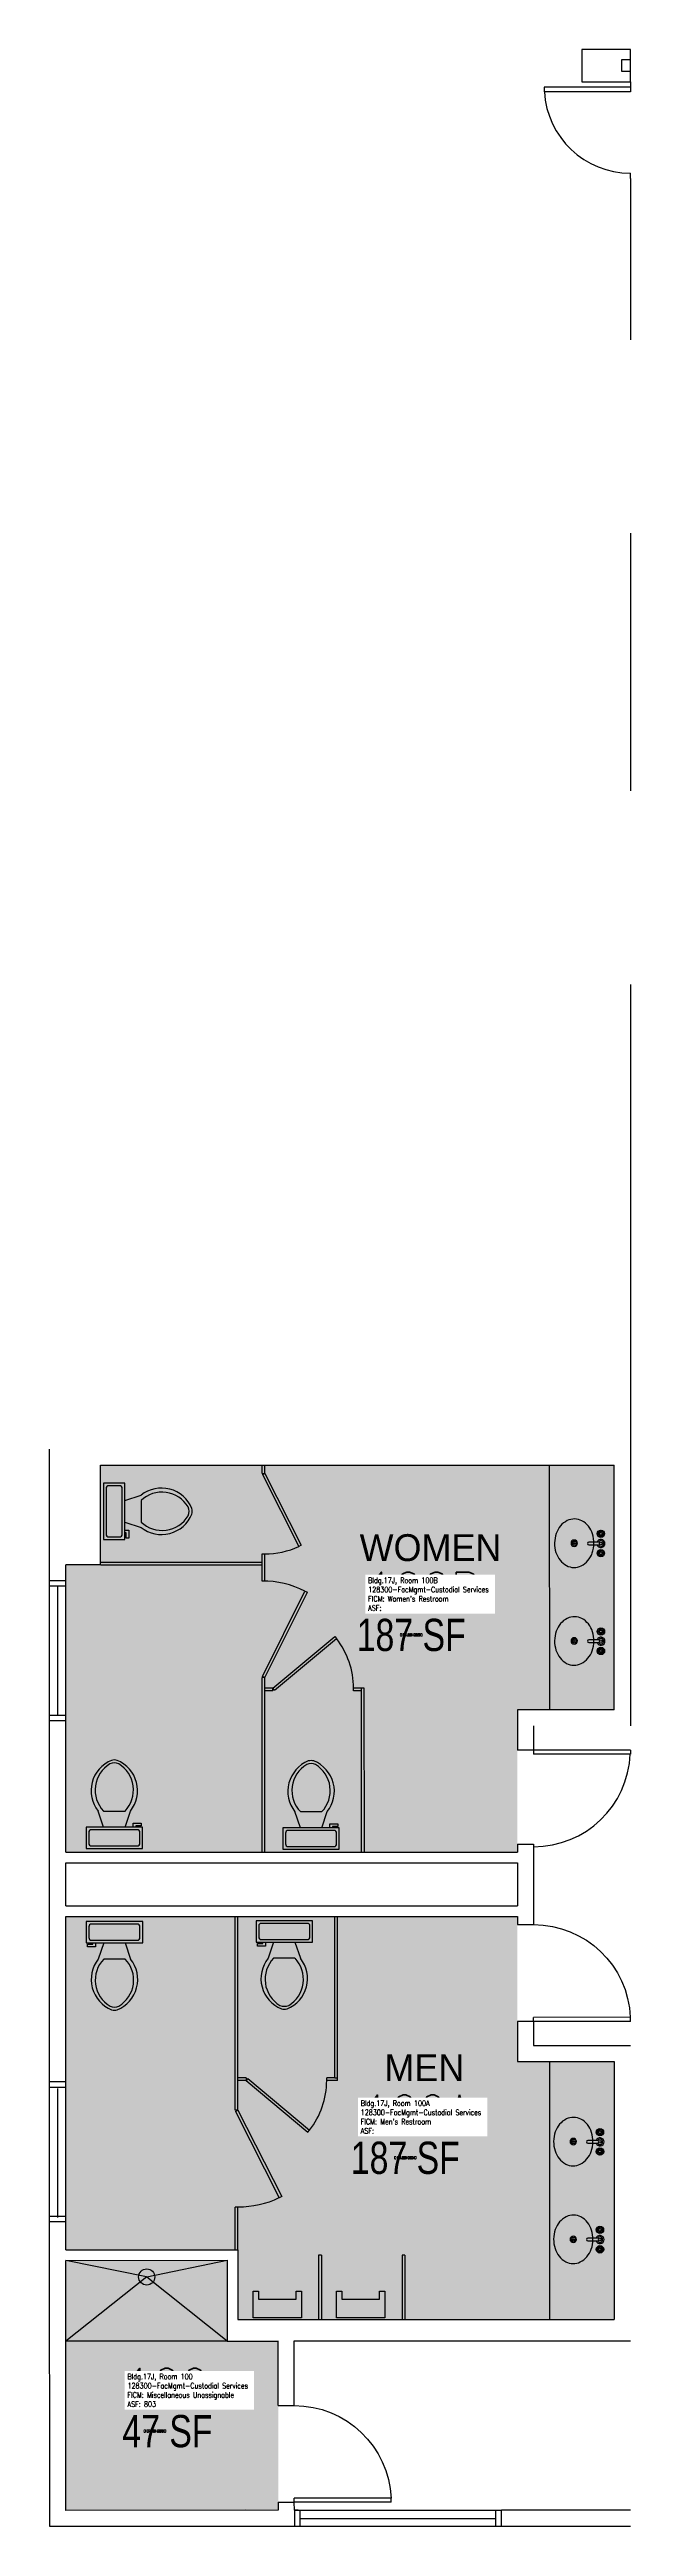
# Model space of a CAD drawing. Header units: inches. Extents: x -216 to 642, y -298 to 996.
# Drawn here: x -216 to 0, y -298 to 624 of the extents above; entities that cross this region are included whole.
import ezdxf
from ezdxf.enums import TextEntityAlignment as Align

# ---------------------------------------------------------------- set-up
doc = ezdxf.new("R2010")
doc.units = ezdxf.units.IN
doc.header["$LTSCALE"] = 50
doc.header["$MEASUREMENT"] = 0
doc.layers.get('0').update_dxf_attribs({"linetype": 'CONTINUOUS'})
for name, color, linetype in [('A-DOOR', 2, 'CONTINUOUS'), ('A-FLOR', 3, 'CONTINUOUS'), ('A-GLAZ', 1, 'CONTINUOUS'), ('A-GLAZ-SILL', 2, 'CONTINUOUS'), ('A-IDEN-RNUM', 7, 'CONTINUOUS'), ('A-IDEN-SNUM', 4, 'CONTINUOUS'), ('A-IDEN-TEXT', 4, 'CONTINUOUS'), ('A-IDEN-VNUM', 4, 'CONTINUOUS'), ('A-WALL', 5, 'CONTINUOUS'), ('AREA-TEXT', 3, 'CONTINUOUS'), ('Rooms-Category-Color', 7, 'CONTINUOUS'), ('Rooms-College-Color', 7, 'CONTINUOUS'), ('Rooms-Department-Color', 7, 'CONTINUOUS'), ('Rooms-Division-Color', 7, 'CONTINUOUS'), ('Rooms-Information', 7, 'CONTINUOUS')]:
    doc.layers.add(name, color=color, linetype=linetype)
doc.styles.add('AREA', font='arial.ttf', dxfattribs={"width": 0.75, "height": 24})
doc.styles.add('ROOMSNUMBER', font='txt.shx', dxfattribs={"height": 0.03})
doc.styles.add('ROOMVNUMBER', font='simplex.shx', dxfattribs={"width": 0.85})

# ---------------------------------------------------------------- blocks, each defined once
blk = doc.blocks.new('Toilet - top')
for p, q in [((-10, -8.5), (-8, -8.5)), ((-10, -9.5), (-10, -8.5)), ((-8, -8.5), (-8, -8)), ((-7, -8), (-7, -9.5)), ((-4, -8), (-6, -14)), ((4, -8), (6, -14)), ((9.5, -6), (9.5, -2)), ((-7, -9.5), (-10, -9.5)), ((4, -14), (-4, -14))]:
    blk.add_line(p, q)
blk.add_lwpolyline([(10.5, -8), (10.5, 0), (-10.5, 0), (-10.5, -8)], close=True)
for points in [[(-9.5, -2), (-9.5, -6)], [(8.5, -1), (-8.5, -1)], [(-8.5, -7), (8.5, -7)]]:
    blk.add_lwpolyline(points)
for centre, radius, start, end in [((-8.62, -1.88), 0.884, 81.8699, 188.1301), ((-8.62, -6.12), 0.884, 171.8699, 278.1301), ((8.62, -1.88), 0.884, 351.8699, 98.1301), ((8.62, -6.12), 0.884, 261.8699, 8.1301), ((3.52, -21.58), 12.17, 141.46911, 247.97143), ((4.2, -21.82), 11.33, 136.36773, 238.94682), ((-3.52, -21.58), 12.17, 292.02843, 38.53071), ((-4.2, -21.82), 11.33, 301.05301, 43.63209), ((0, -27.88), 4, 245.73182, 294.26817), ((0, -29), 4, 254.86053, 285.13947)]:
    blk.add_arc(centre, radius, start, end)
blk = doc.blocks.new('DR-36')
for p, q in [((0, 36), (0, 0)), ((0, 36), (1.5, 36)), ((1.5, 36), (1.5, 0)), ((0, 0), (1.5, 0))]:
    blk.add_line(p, q)
blk.add_arc((0, 0), 36, 0, 87.61406)
blk = doc.blocks.new('Faucet - Bathroom top')
for p, q in [((-4.107, 0.125), (-4.375, 0.125)), ((-3.75, 0.4788), (-3.75, 0.75)), ((-3.5, 0.482), (-3.5, 0.75)), ((-3.1461, 0.125), (-2.875, 0.125)), ((3.143, 0.125), (2.875, 0.125)), ((3.5, 0.4788), (3.5, 0.75)), ((3.75, 0.482), (3.75, 0.75)), ((4.1039, 0.125), (4.375, 0.125)), ((-4.1039, -0.125), (-4.375, -0.125)), ((-3.75, -0.4821), (-3.75, -0.75)), ((-3.5, -0.4789), (-3.5, -0.75)), ((-3.143, -0.125), (-2.875, -0.125)), ((-0.5, -0.8639), (-0.5, -4.5)), ((0.5, -4.5), (0.5, -0.8631)), ((3.1461, -0.125), (2.875, -0.125)), ((3.5, -0.4821), (3.5, -0.75)), ((3.75, -0.4789), (3.75, -0.75)), ((4.107, -0.125), (4.375, -0.125))]:
    blk.add_line(p, q)
for centre, radius in [((-3.625, 0), 1.375), ((-4.625, 0), 0.2795), ((-3.625, 0), 0.5), ((-3.625, 1), 0.2795), ((-2.625, 0), 0.2795), ((0, 0), 0.5), ((3.625, 0), 1.375), ((2.625, 0), 0.2795), ((3.625, 0), 0.5), ((3.625, 1), 0.2795), ((4.625, 0), 0.2795), ((-3.625, -1), 0.2795), ((3.625, -1), 0.2795)]:
    blk.add_circle(centre, radius)
for centre, radius, start, end in [((-3.625, 0), 1, 105.2407, 164.2093), ((-3.625, 0), 1, 16.44125, 74.07887), ((0, 0), 1.5, 289.6514, 250.3603), ((0, 0), 1, 300.3431, 239.7554), ((3.625, 0), 1, 106.12, 164.0884), ((3.625, 0), 1, 16.23422, 73.90469), ((-3.625, 0), 1, 196.2342, 253.9047), ((-3.625, 0), 1, 286.12, 344.0884), ((0, -4.5), 0.5, 180, 0), ((3.625, 0), 1, 196.4413, 254.0789), ((3.625, 0), 1, 285.2407, 344.2093)]:
    blk.add_arc(centre, radius, start, end)

msp = doc.modelspace()

# ---------------------------------------------------------------- hatches: boundary and pattern name
at = {"layer": 'Rooms-Category-Color', "true_color": 0xadadad}
for points in [[(-6, 6), (-6.01, 97), (-197.01, 96.98), (-197.01, 59.97), (-210.01, 59.97), (-210, -47.02), (-42, -47), (-42, 6)], [(-5.99, -125), (-5.98, -221), (-145.98, -221.01), (-145.93, -195.01), (-209.98, -195.02), (-209.99, -71.02), (-41.99, -71), (-41.99, -125)], [(-130.97, -292.01), (-130.98, -229.01), (-149.98, -229.01), (-150.01, -198.95), (-209.98, -198.96), (-209.97, -292.02)]]:
    msp.add_hatch(color=253, dxfattribs=at).paths.add_polyline_path(points)
at = {"layer": 'Rooms-College-Color', "true_color": 0xadadad}
for points in [[(-6, 6), (-6.01, 97), (-197.01, 96.98), (-197.01, 59.97), (-210.01, 59.97), (-210, -47.02), (-42, -47), (-42, 6)], [(-5.99, -125), (-5.98, -221), (-145.98, -221.01), (-145.93, -195.01), (-209.98, -195.02), (-209.99, -71.02), (-41.99, -71), (-41.99, -125)]]:
    msp.add_hatch(color=253, dxfattribs=at).paths.add_polyline_path(points)
at = {"layer": 'Rooms-College-Color', "true_color": 0xe3c5e1}
msp.add_hatch(color=254, dxfattribs=at).paths.add_polyline_path([(-130.97, -292.01), (-130.98, -229.01), (-149.98, -229.01), (-150.01, -198.95), (-209.98, -198.96), (-209.97, -292.02)])
at = {"layer": 'Rooms-Department-Color', "true_color": 0xacacac}
for points in [[(-6, 6), (-6.01, 97), (-197.01, 96.98), (-197.01, 59.97), (-210.01, 59.97), (-210, -47.02), (-42, -47), (-42, 6)], [(-5.99, -125), (-5.98, -221), (-145.98, -221.01), (-145.93, -195.01), (-209.98, -195.02), (-209.99, -71.02), (-41.99, -71), (-41.99, -125)], [(-130.97, -292.01), (-130.98, -229.01), (-149.98, -229.01), (-150.01, -198.95), (-209.98, -198.96), (-209.97, -292.02)]]:
    msp.add_hatch(color=253, dxfattribs=at).paths.add_polyline_path(points)
at = {"layer": 'Rooms-Division-Color', "true_color": 0xadadad}
for points in [[(-6, 6), (-6.01, 97), (-197.01, 96.98), (-197.01, 59.97), (-210.01, 59.97), (-210, -47.02), (-42, -47), (-42, 6)], [(-5.99, -125), (-5.98, -221), (-145.98, -221.01), (-145.93, -195.01), (-209.98, -195.02), (-209.99, -71.02), (-41.99, -71), (-41.99, -125)], [(-130.97, -292.01), (-130.98, -229.01), (-149.98, -229.01), (-150.01, -198.95), (-209.98, -198.96), (-209.97, -292.02)]]:
    msp.add_hatch(color=253, dxfattribs=at).paths.add_polyline_path(points)

# ---------------------------------------------------------------- linework, layer by layer
at = {"layer": 'A-DOOR', "linetype": 'Continuous'}
for p, q in [((-32, 610), (-32, 608.25)), ((0, 610), (-32, 610)), ((0, 610), (0, 608.25)), ((0, 608.25), (-32, 608.25))]:
    msp.add_line(p, q, dxfattribs=at)
msp.add_arc((0, 610), 32, 183.13024, 270, dxfattribs=at)
at = {"layer": 'A-FLOR'}
for p, q in [((0, 624), (-18, 624)), ((-18, 624), (-18, 612)), ((-3.21, 620.23), (0, 620.23)), ((-3.21, 615.77), (-3.21, 620.23)), ((-18, 612), (0, 612)), ((0, 615.77), (-3.21, 615.77)), ((-30, 6), (-30.01, 97)), ((-21.67, 67.98), (-20.07, 67.98)), ((-20.87, 67.18), (-20.87, 68.78)), ((-21.67, 31.6), (-20.07, 31.6)), ((-20.87, 30.8), (-20.87, 32.4)), ((-29.93, -221), (-29.94, -125)), ((-22.02, -154.76), (-20.42, -154.76)), ((-21.22, -155.56), (-21.22, -153.96)), ((-22.02, -191.14), (-20.42, -191.14)), ((-21.22, -191.94), (-21.22, -190.34)), ((-179.95, -205.15), (-209.98, -199.02)), ((-179.88, -205.15), (-149.98, -198.95)), ((-179.88, -205.15), (-209.98, -229.02)), ((-179.88, -205.15), (-149.98, -228.95)), ((-149.98, -229.01), (-209.98, -229.02))]:
    msp.add_line(p, q, dxfattribs=at)
for points in [[(-122.33, -220.37), (-140.33, -220.37), (-140.33, -210.37), (-138.33, -210.37), (-138.33, -213.37), (-124.33, -213.37), (-124.33, -210.37), (-122.33, -210.37)], [(-91.28, -220.37), (-109.28, -220.37), (-109.28, -210.37), (-107.28, -210.37), (-107.28, -213.37), (-93.28, -213.37), (-93.28, -210.37), (-91.28, -210.37)]]:
    msp.add_lwpolyline(points, close=True, dxfattribs=at)
msp.add_circle((-179.88, -205.15), 3, dxfattribs=at)
at = {"layer": 'A-FLOR', "linetype": 'Continuous'}
for centre, major_axis, start_param, end_param in [((-18.93, 68.57), (-2.06, 8.92), 0.648687, 1.005982), ((-20.1, 69.55), (-1.72, 7.44), 0.231494, 0.648687), ((-20.83, 71.03), (-1.34, 5.83), -0.240786, 0.231494), ((-20.83, 71.03), (-1.34, 5.83), -0.713066, -0.240786), ((-21.6, 69.57), (-1.72, 7.44), -1.130259, -0.713066), ((-22.79, 68.63), (-2.06, 8.92), -1.487554, -1.130259), ((-17.09, 67.93), (10.82, 2.5), 2.900806, 3.224835), ((-17.09, 67.93), (-2.5, 10.82), 1.005982, 1.33001), ((-24.65, 68.03), (-2.5, 10.82), 4.147575, 4.471603), ((-24.65, 68.03), (-2.5, 10.82), 4.471603, 4.795631), ((-18.95, 67.33), (8.92, 2.06), 3.224835, 3.58213), ((-20.14, 66.39), (-1.72, 7.44), 2.011333, 2.428527), ((-20.91, 64.93), (-1.34, 5.83), 2.428527, 2.900806), ((-20.91, 64.93), (-1.34, 5.83), 2.900806, 3.373086), ((-21.64, 66.41), (-1.72, 7.44), 3.373086, 3.79028), ((-22.81, 67.38), (-2.06, 8.92), 3.79028, 4.147575), ((-18.93, 32.2), (-2.06, 8.92), 0.648687, 1.005982), ((-20.09, 33.17), (-1.72, 7.44), 0.231494, 0.648687), ((-20.82, 34.65), (-1.34, 5.83), -0.240786, 0.231494), ((-20.82, 34.65), (-1.34, 5.83), -0.713066, -0.240786), ((-21.6, 33.19), (-1.72, 7.44), -1.130259, -0.713066), ((-22.79, 32.25), (-2.06, 8.92), -1.487554, -1.130259), ((-17.08, 31.55), (10.82, 2.5), 2.900806, 3.224835), ((-17.08, 31.55), (-2.5, 10.82), 1.005982, 1.33001), ((-18.94, 30.95), (8.92, 2.06), 3.224835, 3.58213), ((-22.8, 31.01), (-2.06, 8.92), 3.79028, 4.147575), ((-24.65, 31.66), (-2.5, 10.82), 4.147575, 4.471603), ((-24.65, 31.66), (-2.5, 10.82), 4.471603, 4.795631), ((-20.14, 30.01), (-1.72, 7.44), 2.011333, 2.428527), ((-20.91, 28.55), (-1.34, 5.83), 2.428527, 2.900806), ((-20.91, 28.55), (-1.34, 5.83), 2.900806, 3.373086), ((-21.64, 30.04), (-1.72, 7.44), 3.373086, 3.79028), ((-20.45, -153.2), (-1.72, 7.44), 0.231494, 0.648687), ((-21.18, -151.71), (-1.34, 5.83), -0.240786, 0.231494), ((-21.18, -151.71), (-1.34, 5.83), -0.713066, -0.240786), ((-21.95, -153.17), (-1.72, 7.44), -1.130259, -0.713066), ((-17.44, -154.82), (10.82, 2.5), 2.900806, 3.224835), ((-17.44, -154.82), (-2.5, 10.82), 1.005982, 1.33001), ((-19.29, -154.17), (-2.06, 8.92), 0.648687, 1.005982), ((-23.14, -154.11), (-2.06, 8.92), -1.487554, -1.130259), ((-25.01, -154.71), (-2.5, 10.82), 4.147575, 4.471603), ((-25.01, -154.71), (-2.5, 10.82), 4.471603, 4.795631), ((-19.3, -155.41), (8.92, 2.06), 3.224835, 3.58213), ((-20.49, -156.35), (-1.72, 7.44), 2.011333, 2.428527), ((-21.27, -157.81), (-1.34, 5.83), 2.428527, 2.900806), ((-21.27, -157.81), (-1.34, 5.83), 2.900806, 3.373086), ((-22, -156.33), (-1.72, 7.44), 3.373086, 3.79028), ((-23.16, -155.36), (-2.06, 8.92), 3.79028, 4.147575), ((-20.45, -189.57), (-1.72, 7.44), 0.231494, 0.648687), ((-21.18, -188.09), (-1.34, 5.83), -0.240786, 0.231494), ((-21.18, -188.09), (-1.34, 5.83), -0.713066, -0.240786), ((-21.95, -189.55), (-1.72, 7.44), -1.130259, -0.713066), ((-17.44, -191.19), (10.82, 2.5), 2.900806, 3.224835), ((-17.44, -191.19), (-2.5, 10.82), 1.005982, 1.33001), ((-19.28, -190.54), (-2.06, 8.92), 0.648687, 1.005982), ((-23.14, -190.49), (-2.06, 8.92), -1.487554, -1.130259), ((-25, -191.09), (-2.5, 10.82), 4.147575, 4.471603), ((-25, -191.09), (-2.5, 10.82), 4.471603, 4.795631), ((-19.3, -191.79), (8.92, 2.06), 3.224835, 3.58213), ((-20.49, -192.73), (-1.72, 7.44), 2.011333, 2.428527), ((-21.26, -194.19), (-1.34, 5.83), 2.428527, 2.900806), ((-21.26, -194.19), (-1.34, 5.83), 2.900806, 3.373086), ((-21.99, -192.71), (-1.72, 7.44), 3.373086, 3.79028), ((-23.16, -191.73), (-2.06, 8.92), 3.79028, 4.147575)]:
    msp.add_ellipse(centre, major_axis=major_axis, ratio=1, start_param=start_param, end_param=end_param, dxfattribs=at)
at = {"layer": 'A-FLOR'}
for centre, major_axis, start_param, end_param in [((-20.87, 67.98), (-0.27, 1.17), -0.226694, 6.056491), ((-20.87, 67.98), (0.78, 0.18), 1.34410242650285, 7.627287733682437), ((-20.87, 31.6), (-0.27, 1.17), -0.226694, 6.056491), ((-20.87, 31.6), (0.78, 0.18), 1.34410242650285, 7.627287733682437), ((-21.22, -154.76), (-0.27, 1.17), -0.226694, 6.056491), ((-21.22, -154.76), (0.78, 0.18), 1.34410242650285, 7.627287733682437), ((-21.22, -191.14), (-0.27, 1.17), -0.226694, 6.056491), ((-21.22, -191.14), (0.78, 0.18), 1.34410242650285, 7.627287733682437)]:
    msp.add_ellipse(centre, major_axis=major_axis, ratio=1, start_param=start_param, end_param=end_param, dxfattribs=at)
at = {"layer": 'A-GLAZ'}
for p, q in [((-213, 3.88), (-213, 51.97)), ((-212.98, -183.02), (-212.99, -134.93)), ((-122.97, -295.01), (-49.97, -295))]:
    msp.add_line(p, q, dxfattribs=at)
at = {"layer": 'A-GLAZ-SILL', "linetype": 'Continuous'}
for p, q in [((0, 612), (0, 610)), ((0, 576), (0, 578))]:
    msp.add_line(p, q, dxfattribs=at)
at = {"layer": 'A-GLAZ-SILL'}
for p, q in [((-216, 1.88), (-216, 53.93)), ((-210, 51.97), (-216, 51.97)), ((-210, 1.88), (-210, 53.97)), ((-210, 3.88), (-216, 3.88)), ((-215.98, -184.66), (-215.99, -132.57)), ((-209.99, -134.57), (-215.99, -134.57)), ((-209.98, -184.66), (-209.99, -132.57)), ((-209.98, -182.66), (-215.98, -182.66)), ((-124.97, -292.01), (-47.97, -292)), ((-122.97, -292.01), (-122.97, -298.01)), ((-49.97, -298), (-49.97, -292)), ((-47.97, -298), (-124.97, -298.01))]:
    msp.add_line(p, q, dxfattribs=at)
at = {"layer": 'A-WALL'}
for p, q in [((0, 612), (0, 624)), ((0, 576), (0, 516)), ((0, 444), (0, 348)), ((0, 276), (0, 70.07)), ((-216, 53.71), (-216.01, 102.98)), ((-197.01, 96.98), (-6.01, 97)), ((-197.01, 59.97), (-197.01, 96.98)), ((-136.95, 93.99), (-136.95, 96.99)), ((-136.95, 93.99), (-135.95, 93.99)), ((-136.85, 93.54), (-135.95, 93.99)), ((-136.85, 93.54), (-123.29, 66.77)), ((-135.95, 93.99), (-135.95, 96.99)), ((-135.95, 93.99), (-122.4, 67.23)), ((-6, 6), (-6.01, 97)), ((-122.4, 67.23), (-123.29, 66.77)), ((0, 70.07), (0, 0)), ((-197.01, 59.97), (-210.01, 59.97)), ((-210, 53.97), (-210.01, 59.97)), ((-196.95, 60.98), (-136.95, 60.99)), ((-196.95, 59.98), (-136.95, 59.99)), ((-136.95, 53.92), (-136.95, 63.99)), ((-136.95, 63.99), (-135.95, 63.99)), ((-135.95, 53.92), (-135.95, 63.99)), ((-210, 53.97), (-216, 53.97)), ((-135.95, 53.92), (-136.95, 53.92)), ((-136.84, 18.43), (-121.02, 50.2)), ((-135.95, 17.99), (-120.13, 49.74)), ((-121.02, 50.19), (-120.13, 49.74)), ((-132.95, 14), (-109.97, 33.29)), ((-132.3, 13.23), (-109.33, 32.52)), ((-109.97, 33.29), (-109.33, 32.52)), ((-136.94, -47), (-136.95, 17.99)), ((-135.95, 17.99), (-136.95, 17.99)), ((-135.95, 17.99), (-136.84, 18.43)), ((-135.94, -47), (-135.95, 17.99)), ((-132.95, 14), (-135.95, 14)), ((-132.95, 13), (-135.95, 13)), ((-132.95, 13), (-132.95, 14)), ((-132.3, 13.23), (-132.95, 14)), ((-98.95, 14), (-102.95, 14)), ((-102.95, 13), (-102.95, 14)), ((-99.95, 13), (-102.95, 13)), ((-99.94, -47), (-99.95, 14)), ((-98.94, -47), (-98.95, 14)), ((-210, 1.88), (-216, 1.88)), ((-215.99, -132.57), (-216, 1.88)), ((-210, -47.02), (-210, 1.88)), ((-6, 6), (-42, 6)), ((-42, 6), (-42, -9)), ((-36, -9), (-42, -9)), ((-36, 0), (-36, -9)), ((-42, -44), (-36, -44)), ((-36, -44), (-35.99, -74)), ((-210, -47.02), (-42, -47)), ((-210, -51.02), (-42, -51)), ((-209.99, -67.02), (-210, -51.02)), ((-209.99, -67.02), (-41.99, -67)), ((-209.99, -71.02), (-41.99, -71)), ((-209.99, -132.57), (-209.99, -71.02)), ((-146.93, -143.07), (-146.94, -71.01)), ((-145.93, -143.07), (-145.94, -71.01)), ((-109.94, -131.01), (-109.94, -71.01)), ((-108.94, -132.01), (-108.94, -71.01)), ((-41.99, -74), (-35.99, -74)), ((-35.99, -110), (-41.99, -110)), ((-35.99, -110), (-35.99, -119)), ((-35.99, -119), (0.01, -119)), ((-23.99, -125), (-5.99, -125)), ((-209.99, -132.57), (-215.99, -132.57)), ((-142.94, -131), (-145.94, -131)), ((-145.94, -132), (-145.94, -131)), ((-142.94, -132), (-145.94, -132)), ((-144.94, -132), (-145.94, -132)), ((-142.94, -131), (-142.94, -132)), ((-142.29, -131.23), (-142.94, -132)), ((-142.94, -132), (-119.95, -151.28)), ((-142.29, -131.23), (-119.32, -150.5)), ((-109.94, -131.01), (-112.94, -131.01)), ((-112.94, -132.01), (-112.94, -131.01)), ((-108.94, -132.01), (-112.94, -132.01)), ((-109.94, -131.01), (-108.94, -131.01)), ((-145.93, -143.07), (-146.93, -143.07)), ((-146.83, -143.53), (-145.93, -143.07)), ((-146.83, -143.53), (-130.56, -175.64)), ((-145.93, -143.07), (-129.67, -175.19)), ((-119.95, -151.28), (-119.31, -150.51)), ((-146.93, -195.02), (-146.93, -179.11)), ((-145.93, -179.11), (-146.93, -179.11)), ((-145.93, -195.02), (-145.93, -179.07)), ((-129.67, -175.19), (-130.56, -175.64)), ((-215.97, -298.02), (-215.98, -184.62)), ((-209.98, -184.66), (-215.98, -184.66)), ((-209.98, -195.02), (-209.98, -184.62)), ((-209.98, -195.02), (-145.98, -195.01)), ((-209.98, -199.02), (-149.98, -198.95)), ((-149.98, -198.95), (-149.98, -228.95)), ((-145.98, -195.01), (-145.98, -221.01)), ((-115.93, -197.02), (-115.93, -221.02)), ((-114.93, -197.02), (-115.93, -197.02)), ((-114.93, -197.02), (-114.93, -221.02)), ((-84.93, -197.02), (-84.93, -221.02)), ((-83.93, -197.02), (-84.93, -197.02)), ((-83.93, -197.02), (-83.93, -221.02)), ((-145.98, -221.01), (-5.98, -221)), ((-149.98, -229.01), (-130.98, -229.01)), ((-130.98, -253.01), (-130.98, -228.97)), ((-124.98, -228.97), (0.02, -228.96)), ((-124.98, -253.01), (-124.98, -228.97)), ((-130.98, -253.01), (-124.98, -253.01)), ((-142.97, -292.01), (-209.97, -292.02)), ((-130.98, -289.01), (-130.97, -292.01)), ((-130.98, -289.01), (-124.98, -289.01)), ((-124.97, -292.01), (-124.98, -289.01)), ((-124.97, -292.01), (-124.97, -298.01)), ((-123.52, -292.01), (-124.97, -292.01)), ((0.03, -292), (-47.97, -292)), ((-47.97, -298), (-47.97, -292)), ((-124.97, -298.01), (-215.97, -298.02)), ((0.03, -298), (-47.97, -298))]:
    msp.add_line(p, q, dxfattribs=at)
for points in [[(-42, -44), (-42, -47)], [(-42, -51), (-41.99, -67)], [(-41.99, -71), (-41.99, -74)], [(-41.99, -110), (-41.99, -125), (-5.99, -125), (-5.98, -221)], [(-130.97, -292.01), (-209.97, -292.02), (-209.98, -199.02)]]:
    msp.add_lwpolyline(points, dxfattribs=at)
for centre, radius, start, end in [((-135.95, 93.99), 30, 270.00491, 294.95643), ((-136.95, 17.99), 35.93, 63.68252, 90.00491), ((-132.95, 14), 30, 0.00491, 38.09469), ((-142.94, -132), 30, 321.91512, 359.97887), ((-145.93, -143.07), 36, 270.00491, 295.27488)]:
    msp.add_arc(centre, radius, start, end, dxfattribs=at)

# ---------------------------------------------------------------- block references
at = {"layer": 'A-DOOR', "xscale": 1.000000002735842, "yscale": 1.000000002735842, "zscale": 1.000000002735842, "rotation": 270.004906850581}
msp.add_blockref('DR-36', (-36, -9), dxfattribs=at)
at = {"layer": 'A-DOOR', "xscale": -1.000000002735842, "yscale": 0.99999999620634, "rotation": 270.004906850581}
for p in [(-35.99, -110), (-124.98, -289.01)]:
    msp.add_blockref('DR-36', p, dxfattribs=at)
at = {"layer": 'A-FLOR'}
for name, p, xscale, yscale, zscale, rotation in [('Toilet - top', (-195.99, 79.88), 1.000000002735842, 1.000000002735842, 1.000000002735842, 90.00490685058098), ('Faucet - Bathroom top', (-10.95, 67.89), 1.000000002735842, 1.000000002735842, 1.000000002735842, 270.004906850581), ('Faucet - Bathroom top', (-10.94, 31.51), 1.000000002735842, 1.000000002735842, 1.000000002735842, 270.004906850581), ('Toilet - top', (-191.94, -45.7), 0.9999999999421136, 0.9999999999421136, 0.9999999999421136, 180.0049070106773), ('Toilet - top', (-118.74, -45.94), 0.9999999999421136, 0.9999999999421136, 0.9999999999421136, 180.0049070106773), ('Toilet - top', (-191.88, -72.81), 0.9999999999421136, 0.9999999999421136, 0.9999999999421136, 0.004907010677260857), ('Toilet - top', (-128.73, -72.52), 0.9999999999421136, 0.9999999999421136, 0.9999999999421136, 0.004907010677260857), ('Faucet - Bathroom top', (-11.3, -154.85), 1.000000002735842, 1.000000002735842, 1.000000002735842, 270.004906850581), ('Faucet - Bathroom top', (-11.3, -191.23), 1.000000002735842, 1.000000002735842, 1.000000002735842, 270.004906850581)]:
    msp.add_blockref(name, p, dxfattribs=dict(at, xscale=xscale, yscale=yscale, zscale=zscale, rotation=rotation))

# ---------------------------------------------------------------- texts
at = {"layer": 'A-IDEN-RNUM', "style": 'ROOMSNUMBER'}
for s, p in [('0100-B0', (-81.5, 33.85)), ('0100-A0', (-83.7, -160.78)), ('0100-00', (-176.85, -262.52))]:
    msp.add_text(s, height=1, rotation=360, dxfattribs=at).set_placement(p, align=Align.MIDDLE_CENTER)
at = {"layer": 'A-IDEN-SNUM', "style": 'ROOMSNUMBER'}
for s, p in [('017J0100B0', (-81.5, 33.85)), ('017J0100A0', (-83.7, -160.78)), ('017J010000', (-176.85, -262.52))]:
    msp.add_text(s, height=1, rotation=360, dxfattribs=at).set_placement(p, align=Align.MIDDLE_CENTER)
at = {"layer": 'A-IDEN-TEXT'}
for s, p in [('WOMEN', (-74.33, 66.35)), ('MEN', (-76.61, -127.26))]:
    msp.add_text(s, height=10, rotation=360, dxfattribs=at).set_placement(p, align=Align.MIDDLE_CENTER)
at = {"layer": 'A-IDEN-VNUM', "style": 'ROOMVNUMBER', "width": 0.85}
for s, p in [('100B', (-77.11, 50.05)), ('100A', (-79.31, -144.58)), ('100', (-172.47, -246.32))]:
    msp.add_text(s, height=14.4, rotation=360, dxfattribs=at).set_placement(p, align=Align.MIDDLE_CENTER)
at = {"layer": 'AREA-TEXT', "style": 'AREA', "width": 0.75}
for s, p in [('187 SF', (-81.5, 33.85)), ('187 SF', (-83.7, -160.78)), ('47 SF', (-172.18, -262.52))]:
    msp.add_text(s, height=12, dxfattribs=at).set_placement(p, align=Align.MIDDLE_CENTER)

# ---------------------------------------------------------------- next in the draw order: texts
at = {"layer": 'Rooms-Information', "width": 46.08, "attachment_point": 7, "rotation": 360, "style": 'ROOMVNUMBER', "bg_fill": 3, "box_fill_scale": 1.5, "bg_fill_color": 256, "bg_fill_true_color": 13158600, "bg_fill_transparency": 0}
for s, insert, char_height in [("Bldg.17J, Room 100B^M^J128300-FacMgmt-Custodial Services^M^JFICM: Women's Restroom^M^JASF: ", (-97.51, 42.85), 2.0571), ("Bldg.17J, Room 100A^M^J128300-FacMgmt-Custodial Services^M^JFICM: Men's Restroom^M^JASF: ", (-100.29, -151.78), 2.0571), ('Bldg.17J, Room 100^M^J128300-FacMgmt-Custodial Services^M^JFICM: Miscellaneous Unassignable^M^JASF: 803', (-187.04, -253.52), 2.05714)]:
    msp.add_mtext(s, dxfattribs=dict(at, insert=insert, char_height=char_height))

doc.saveas('drawing.dxf')
